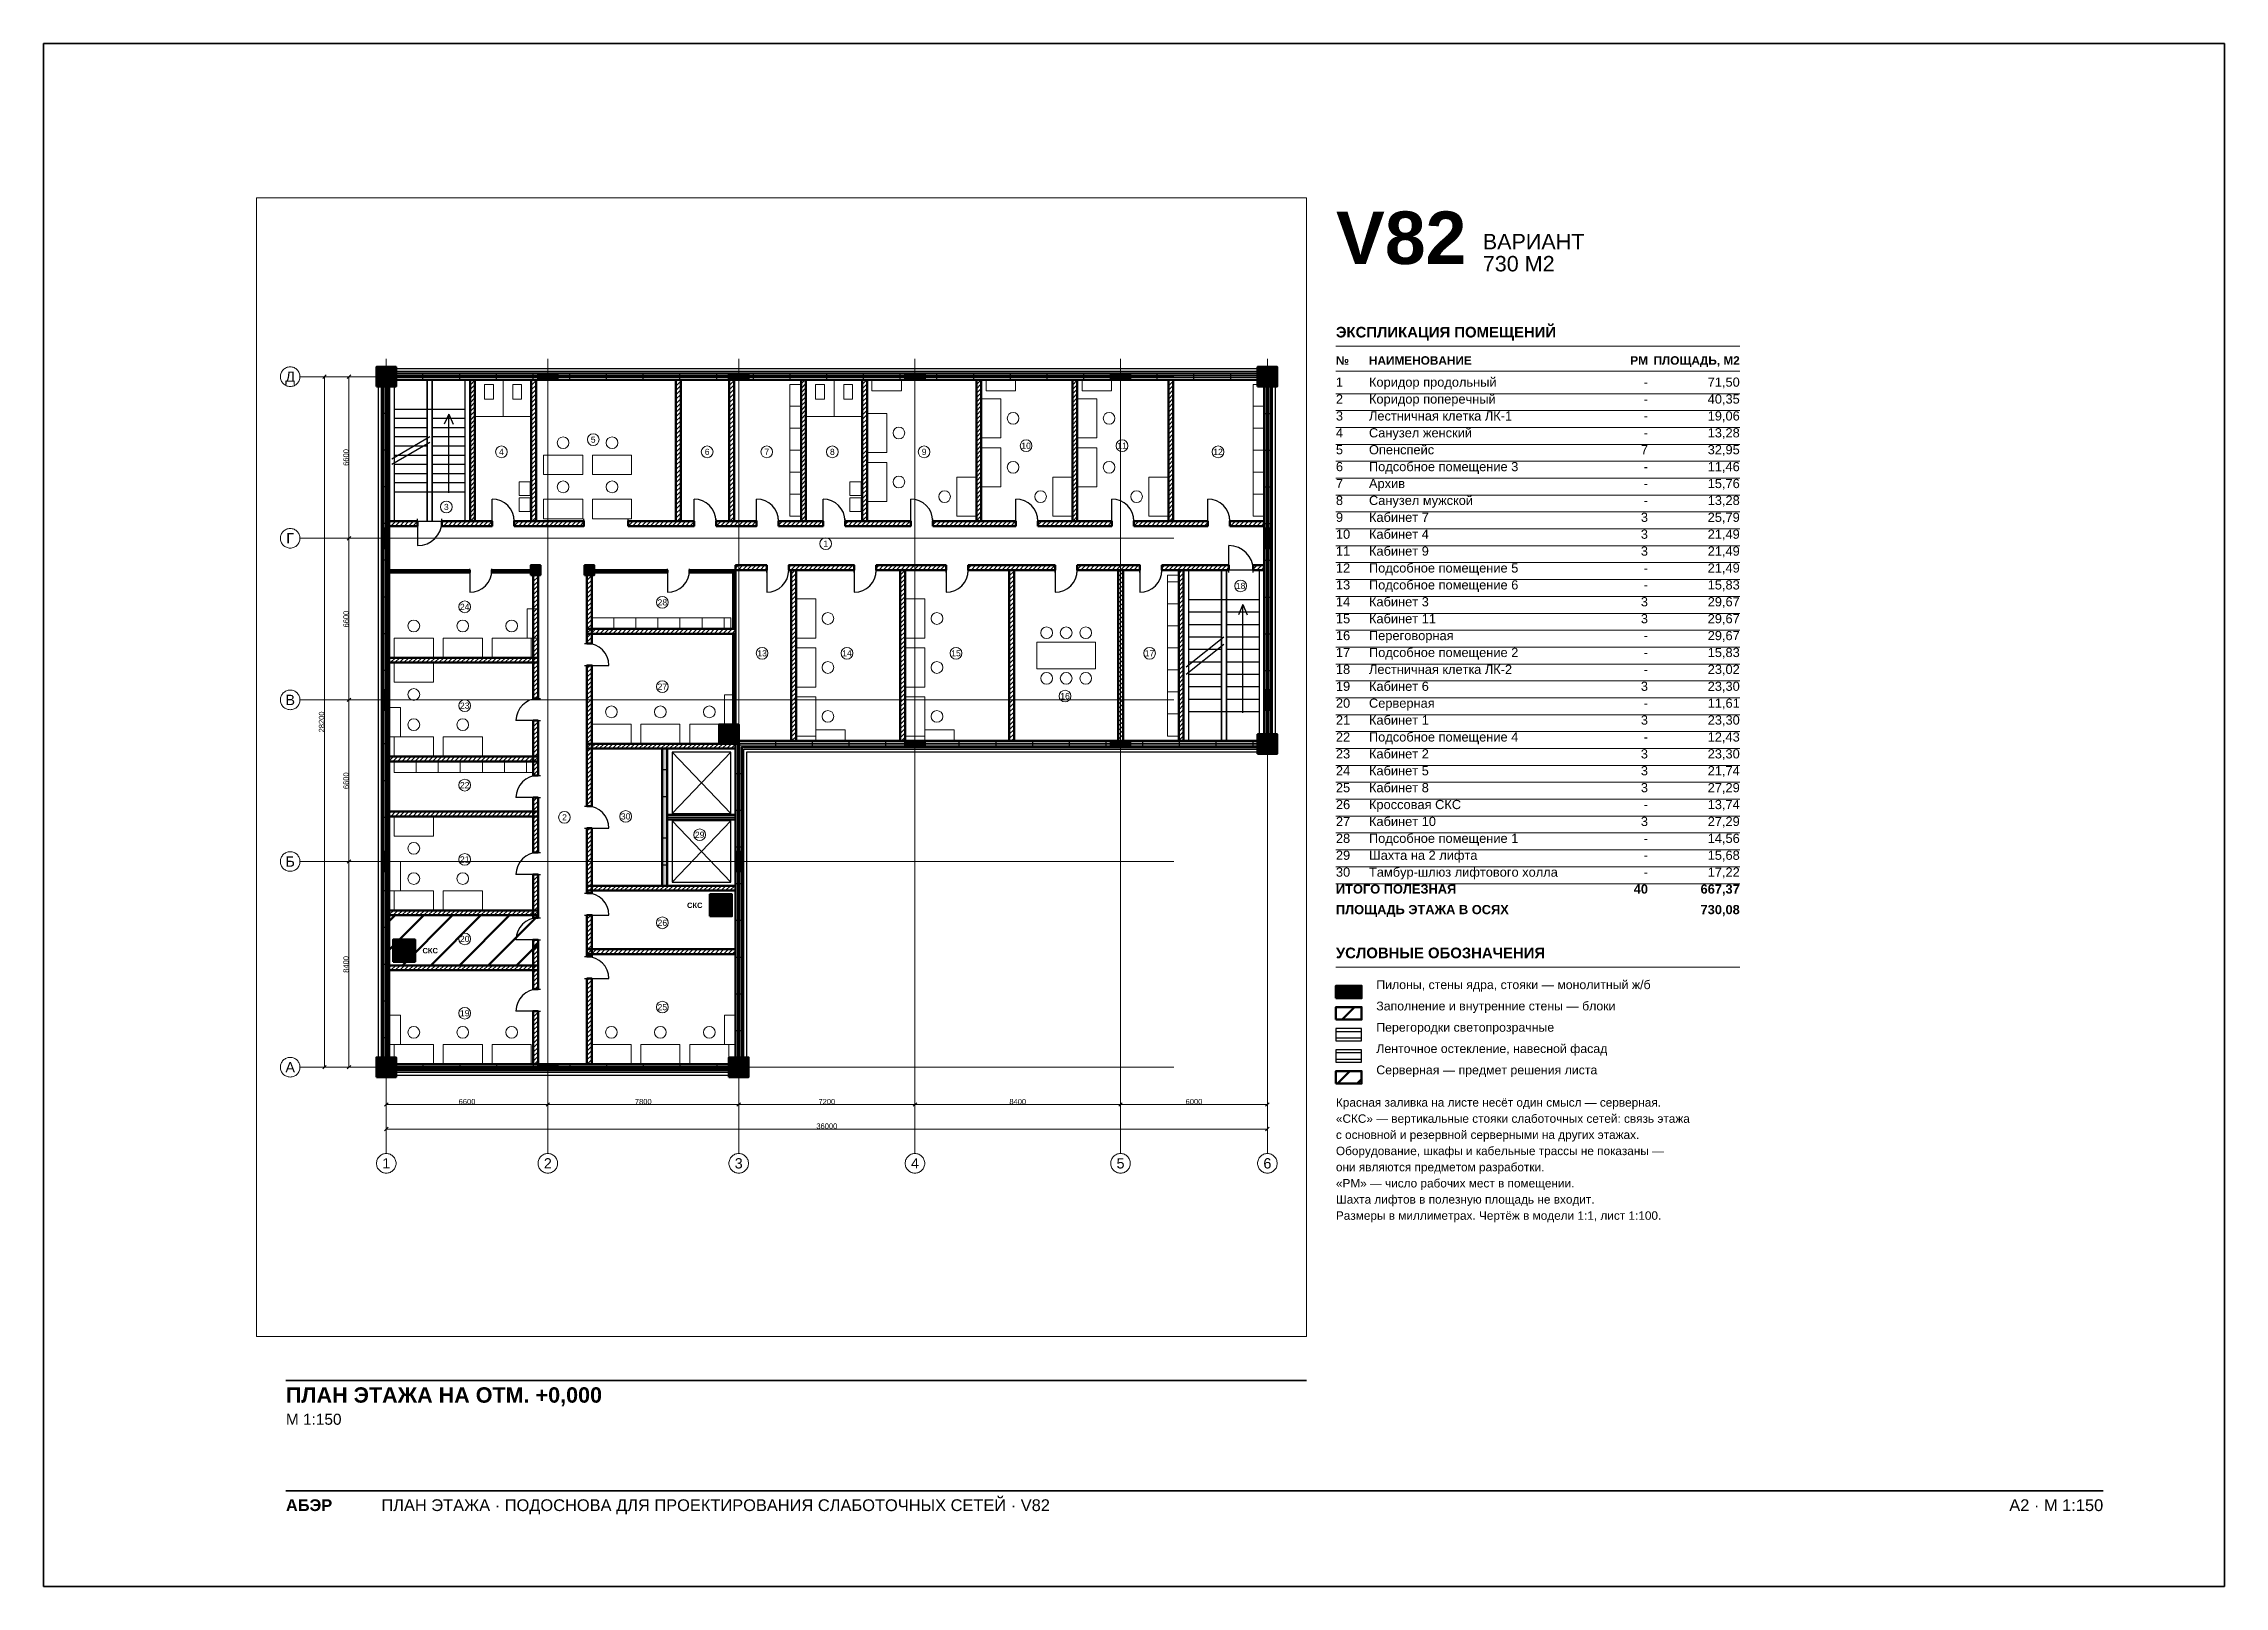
# Paper-space layout 'A2-1-100' of a CAD drawing. Header units: millimetres. Extents: x 0 to 594, y 0 to 420.
# The model-space entities are those that its viewports show. They can reach past a viewport. Long polylines and large blocks are cut down to what shows.
import ezdxf
from ezdxf.enums import TextEntityAlignment as Align

# ---------------------------------------------------------------- set-up
doc = ezdxf.new("R2010")
doc.units = ezdxf.units.MM
doc.linetypes.add('CENTER2', pattern=[2.541, 1.587, -0.318, 0.318, -0.318])
for name, color, linetype, lineweight in [('A-ANNO-LEGEND', 7, 'CONTINUOUS', 18), ('A-ANNO-NOTES', 8, 'CONTINUOUS', 13), ('A-ANNO-ROOM', 7, 'CONTINUOUS', 18), ('A-ANNO-TABLE', 7, 'CONTINUOUS', 18), ('A-DIMS', 8, 'CONTINUOUS', 13), ('A-DOOR', 3, 'CONTINUOUS', 25), ('A-ELEV', 7, 'CONTINUOUS', 25), ('A-FACADE-PANEL', 8, 'CONTINUOUS', 25), ('A-FURN', 8, 'CONTINUOUS', 18), ('A-GLAZ-RIBBON', 5, 'CONTINUOUS', 25), ('A-GRID', 8, 'CENTER2', 13), ('A-HATCH', 9, 'CONTINUOUS', 9), ('A-OUTLINE', 7, 'CONTINUOUS', 50), ('A-SANI', 8, 'CONTINUOUS', 18), ('A-STAIR', 7, 'CONTINUOUS', 25), ('A-TITLE', 7, 'CONTINUOUS', 35), ('A-VIEWPORT', 8, 'CONTINUOUS', 9), ('A-WALL-BLOCK', 9, 'CONTINUOUS', 50), ('A-WALL-GLASS', 4, 'CONTINUOUS', 25), ('A-WALL-RC', 7, 'CONTINUOUS', 50), ('E-SCS-RISER', 1, 'CONTINUOUS', 50), ('E-SERVER-ROOM', 1, 'CONTINUOUS', 50)]:
    doc.layers.add(name, color=color, linetype=linetype, lineweight=lineweight)
doc.styles.add('Arial', font='arial.ttf')
doc.styles.add('Arial-Bold', font='arialbd.ttf')
doc.styles.get("Standard").update_dxf_attribs({"font": 'arial.ttf'})

psp = doc.layouts.new('A2-1-100')

# ---------------------------------------------------------------- texts
at = {"layer": 'A-ANNO-LEGEND'}
for s, height, style, p in [('УСЛОВНЫЕ ОБОЗНАЧЕНИЯ', 2.9, 'Arial-Bold', (352, 171)), ('Пилоны, стены ядра, стояки — монолитный ж/б', 2.4, 'Arial', (363, 162.6)), ('Заполнение и внутренние стены — блоки', 2.4, 'Arial', (363, 156.8)), ('Перегородки светопрозрачные', 2.4, 'Arial', (363, 151)), ('Ленточное остекление, навесной фасад', 2.4, 'Arial', (363, 145.2)), ('Серверная — предмет решения листа', 2.4, 'Arial', (363, 139.4))]:
    psp.add_text(s, height=height, dxfattribs=dict(at, style=style)).set_placement(p)
at = {"layer": 'A-ANNO-NOTES', "style": 'Arial'}
for s, p in [('Красная заливка на листе несёт один смысл — серверная.', (352, 130.6)), ('«СКС» — вертикальные стояки слаботочных сетей: связь этажа', (352, 126.2)), ('с основной и резервной серверными на других этажах.', (352, 121.8)), ('Оборудование, шкафы и кабельные трассы не показаны —', (352, 117.4)), ('они являются предметом разработки.', (352, 113)), ('«РМ» — число рабочих мест в помещении.', (352, 108.6)), ('Шахта лифтов в полезную площадь не входит.', (352, 104.2)), ('Размеры в миллиметрах. Чертёж в модели 1:1, лист 1:100.', (352, 99.8))]:
    psp.add_text(s, height=2.3, dxfattribs=at).set_placement(p)
at = {"layer": 'A-ANNO-TABLE'}
for s, height, style, p in [('ЭКСПЛИКАЦИЯ ПОМЕЩЕНИЙ', 2.9, 'Arial-Bold', (352, 340)), ('№', 2.3, 'Arial-Bold', (352, 332.6)), ('НАИМЕНОВАНИЕ', 2.3, 'Arial-Bold', (361, 332.6)), ('1', 2.5, 'Arial', (352, 326.6)), ('Коридор продольный', 2.5, 'Arial', (361, 326.6)), ('2', 2.5, 'Arial', (352, 322)), ('Коридор поперечный', 2.5, 'Arial', (361, 322)), ('4', 2.5, 'Arial', (352, 312.8)), ('3', 2.5, 'Arial', (352, 317.4)), ('Лестничная клетка ЛК-1', 2.5, 'Arial', (361, 317.4)), ('Санузел женский', 2.5, 'Arial', (361, 312.8)), ('5', 2.5, 'Arial', (352, 308.2)), ('Опенспейс', 2.5, 'Arial', (361, 308.2)), ('6', 2.5, 'Arial', (352, 303.6)), ('Подсобное помещение 3', 2.5, 'Arial', (361, 303.6)), ('7', 2.5, 'Arial', (352, 299)), ('Архив', 2.5, 'Arial', (361, 299)), ('Санузел мужской', 2.5, 'Arial', (361, 294.4)), ('8', 2.5, 'Arial', (352, 294.4)), ('9', 2.5, 'Arial', (352, 289.8)), ('Кабинет 7', 2.5, 'Arial', (361, 289.8)), ('10', 2.5, 'Arial', (352, 285.2)), ('Кабинет 4', 2.5, 'Arial', (361, 285.2)), ('11', 2.5, 'Arial', (352, 280.6)), ('Кабинет 9', 2.5, 'Arial', (361, 280.6)), ('12', 2.5, 'Arial', (352, 276)), ('13', 2.5, 'Arial', (352, 271.4)), ('Подсобное помещение 5', 2.5, 'Arial', (361, 276)), ('Подсобное помещение 6', 2.5, 'Arial', (361, 271.4)), ('14', 2.5, 'Arial', (352, 266.8)), ('Кабинет 3', 2.5, 'Arial', (361, 266.8)), ('15', 2.5, 'Arial', (352, 262.2)), ('Кабинет 11', 2.5, 'Arial', (361, 262.2)), ('16', 2.5, 'Arial', (352, 257.6)), ('17', 2.5, 'Arial', (352, 253)), ('Переговорная', 2.5, 'Arial', (361, 257.6)), ('Подсобное помещение 2', 2.5, 'Arial', (361, 253)), ('18', 2.5, 'Arial', (352, 248.4)), ('Лестничная клетка ЛК-2', 2.5, 'Arial', (361, 248.4)), ('19', 2.5, 'Arial', (352, 243.8)), ('Кабинет 6', 2.5, 'Arial', (361, 243.8)), ('20', 2.5, 'Arial', (352, 239.2)), ('Серверная', 2.5, 'Arial', (361, 239.2)), ('21', 2.5, 'Arial', (352, 234.6)), ('22', 2.5, 'Arial', (352, 230)), ('Подсобное помещение 4', 2.5, 'Arial', (361, 230)), ('Кабинет 1', 2.5, 'Arial', (361, 234.6)), ('23', 2.5, 'Arial', (352, 225.4)), ('Кабинет 2', 2.5, 'Arial', (361, 225.4)), ('24', 2.5, 'Arial', (352, 220.8)), ('Кабинет 5', 2.5, 'Arial', (361, 220.8)), ('25', 2.5, 'Arial', (352, 216.2)), ('26', 2.5, 'Arial', (352, 211.6)), ('Кабинет 8', 2.5, 'Arial', (361, 216.2)), ('Кроссовая СКС', 2.5, 'Arial', (361, 211.6)), ('27', 2.5, 'Arial', (352, 207)), ('Кабинет 10', 2.5, 'Arial', (361, 207)), ('28', 2.5, 'Arial', (352, 202.4)), ('Подсобное помещение 1', 2.5, 'Arial', (361, 202.4)), ('29', 2.5, 'Arial', (352, 197.8)), ('Шахта на 2 лифта', 2.5, 'Arial', (361, 197.8)), ('30', 2.5, 'Arial', (352, 193.2)), ('ИТОГО ПОЛЕЗНАЯ', 2.5, 'Arial-Bold', (352, 188.6)), ('Тамбур-шлюз лифтового холла', 2.5, 'Arial', (361, 193.2)), ('ПЛОЩАДЬ ЭТАЖА В ОСЯХ', 2.5, 'Arial-Bold', (352, 183))]:
    psp.add_text(s, height=height, dxfattribs=dict(at, style=style)).set_placement(p)
for s, height, style, p in [('РМ', 2.3, 'Arial-Bold', (437, 332.6)), ('ПЛОЩАДЬ, М2', 2.3, 'Arial-Bold', (462, 332.6)), ('-', 2.5, 'Arial', (437, 326.6)), ('71,50', 2.5, 'Arial', (462, 326.6)), ('-', 2.5, 'Arial', (437, 322)), ('40,35', 2.5, 'Arial', (462, 322)), ('-', 2.5, 'Arial', (437, 317.4)), ('19,06', 2.5, 'Arial', (462, 317.4)), ('13,28', 2.5, 'Arial', (462, 312.8)), ('7', 2.5, 'Arial', (437, 308.2)), ('-', 2.5, 'Arial', (437, 312.8)), ('32,95', 2.5, 'Arial', (462, 308.2)), ('-', 2.5, 'Arial', (437, 303.6)), ('11,46', 2.5, 'Arial', (462, 303.6)), ('-', 2.5, 'Arial', (437, 299)), ('15,76', 2.5, 'Arial', (462, 299)), ('3', 2.5, 'Arial', (437, 289.8)), ('-', 2.5, 'Arial', (437, 294.4)), ('25,79', 2.5, 'Arial', (462, 289.8)), ('13,28', 2.5, 'Arial', (462, 294.4)), ('3', 2.5, 'Arial', (437, 285.2)), ('21,49', 2.5, 'Arial', (462, 285.2)), ('3', 2.5, 'Arial', (437, 280.6)), ('21,49', 2.5, 'Arial', (462, 280.6)), ('-', 2.5, 'Arial', (437, 276)), ('21,49', 2.5, 'Arial', (462, 276)), ('15,83', 2.5, 'Arial', (462, 271.4)), ('3', 2.5, 'Arial', (437, 266.8)), ('-', 2.5, 'Arial', (437, 271.4)), ('29,67', 2.5, 'Arial', (462, 266.8)), ('3', 2.5, 'Arial', (437, 262.2)), ('29,67', 2.5, 'Arial', (462, 262.2)), ('-', 2.5, 'Arial', (437, 257.6)), ('29,67', 2.5, 'Arial', (462, 257.6)), ('15,83', 2.5, 'Arial', (462, 253)), ('-', 2.5, 'Arial', (437, 253)), ('-', 2.5, 'Arial', (437, 248.4)), ('23,02', 2.5, 'Arial', (462, 248.4)), ('3', 2.5, 'Arial', (437, 243.8)), ('23,30', 2.5, 'Arial', (462, 243.8)), ('-', 2.5, 'Arial', (437, 239.2)), ('11,61', 2.5, 'Arial', (462, 239.2)), ('3', 2.5, 'Arial', (437, 234.6)), ('23,30', 2.5, 'Arial', (462, 234.6)), ('12,43', 2.5, 'Arial', (462, 230)), ('3', 2.5, 'Arial', (437, 225.4)), ('-', 2.5, 'Arial', (437, 230)), ('23,30', 2.5, 'Arial', (462, 225.4)), ('3', 2.5, 'Arial', (437, 220.8)), ('21,74', 2.5, 'Arial', (462, 220.8)), ('3', 2.5, 'Arial', (437, 216.2)), ('27,29', 2.5, 'Arial', (462, 216.2)), ('13,74', 2.5, 'Arial', (462, 211.6)), ('3', 2.5, 'Arial', (437, 207)), ('-', 2.5, 'Arial', (437, 211.6)), ('27,29', 2.5, 'Arial', (462, 207)), ('-', 2.5, 'Arial', (437, 202.4)), ('14,56', 2.5, 'Arial', (462, 202.4)), ('-', 2.5, 'Arial', (437, 197.8)), ('15,68', 2.5, 'Arial', (462, 197.8)), ('40', 2.5, 'Arial-Bold', (437, 188.6)), ('-', 2.5, 'Arial', (437, 193.2)), ('667,37', 2.5, 'Arial-Bold', (462, 188.6)), ('17,22', 2.5, 'Arial', (462, 193.2)), ('730,08', 2.5, 'Arial-Bold', (462, 183))]:
    psp.add_text(s, height=height, dxfattribs=dict(at, style=style)).set_placement(p, align=Align.RIGHT)
at = {"layer": 'A-TITLE'}
for s, height, style, p in [('V82', 14.3, 'Arial-Bold', (352, 360)), ('ВАРИАНТ', 4.2, 'Arial', (392, 364)), ('730 М2', 4.2, 'Arial', (392, 358)), ('ПЛАН ЭТАЖА НА ОТМ. +0,000', 4.2, 'Arial-Bold', (66, 50)), ('М 1:150', 3, 'Arial', (66, 44)), ('ПЛАН ЭТАЖА · ПОДОСНОВА ДЛЯ ПРОЕКТИРОВАНИЯ СЛАБОТОЧНЫХ СЕТЕЙ · V82', 3.2, 'Arial', (92, 20.5)), ('АБЭР', 3.2, 'Arial-Bold', (66, 20.5))]:
    psp.add_text(s, height=height, dxfattribs=dict(at, style=style)).set_placement(p)
at = {"layer": 'A-TITLE', "style": 'Arial'}
psp.add_text('A2 · М 1:150', height=3.2, dxfattribs=at).set_placement((561, 20.5), align=Align.RIGHT)

msp = doc.modelspace()

# ---------------------------------------------------------------- texts
at = {"layer": 'A-ANNO-ROOM'}
for s, p in [('4', (4705, 25130)), ('5', (8455, 25630)), ('6', (13111, 25130)), ('7', (15546, 25130)), ('8', (18225, 25130)), ('9', (21975, 25130)), ('10', (26141, 25380)), ('11', (30062, 25380)), ('12', (33984, 25130)), ('3', (2455, 22880)), ('1', (17955, 21380)), ('18', (34905, 19655)), ('24', (3205, 18801)), ('28', (11280, 18984)), ('13', (15355, 16905)), ('14', (18824, 16905)), ('15', (23278, 16905)), ('17', (31186, 16905)), ('27', (11280, 15542)), ('16', (27732, 15155)), ('23', (3205, 14766)), ('22', (3205, 11520)), ('2', (7280, 10205)), ('30', (9780, 10242)), ('29', (12805, 9492)), ('21', (3205, 8485)), ('20', (3205, 5240)), ('26', (11280, 5897)), ('19', (3205, 2205)), ('25', (11280, 2455))]:
    msp.add_text(s, height=250, dxfattribs=at).set_placement(p, align=Align.MIDDLE_CENTER)
at = {"layer": 'A-DIMS'}
for s, p in [('6600', (-1645, 24900)), ('6600', (-1645, 18300)), ('28200', (-2645, 14100)), ('6600', (-1645, 11700)), ('8400', (-1645, 4200))]:
    msp.add_text(s, height=220, rotation=90, dxfattribs=at).set_placement(p, align=Align.MIDDLE_CENTER)
for s, p in [('6600', (3300, -1405)), ('7800', (10500, -1405)), ('7200', (18000, -1405)), ('8400', (25800, -1405)), ('6000', (33000, -1405)), ('36000', (18000, -2405))]:
    msp.add_text(s, height=220, dxfattribs=at).set_placement(p, align=Align.MIDDLE_CENTER)
at = {"layer": 'A-GRID'}
for s, p in [('Д', (-3925, 28200)), ('Г', (-3925, 21600)), ('В', (-3925, 15000)), ('Б', (-3925, 8400)), ('А', (-3925, 0)), ('1', (0, -3925)), ('2', (6600, -3925)), ('3', (14400, -3925)), ('4', (21600, -3925)), ('5', (30000, -3925)), ('6', (36000, -3925))]:
    msp.add_text(s, height=420, dxfattribs=at).set_placement(p, align=Align.MIDDLE_CENTER)
at = {"layer": 'E-SCS-RISER', "style": 'Arial-Bold'}
for p in [(12605, 6612), (1795, 4760)]:
    msp.add_text('СКС', height=220, dxfattribs=at).set_placement(p, align=Align.MIDDLE_CENTER)

# ---------------------------------------------------------------- hatches: boundary and pattern name
at = {"layer": 'A-HATCH'}
h = msp.add_hatch(dxfattribs=at)
h.set_pattern_fill('ANSI31', scale=40)
h.paths.add_polyline_path([(3425, 22300), (3625, 22300), (3625, 28075), (3625, 28075), (3425, 28075), (3425, 28075)])
h = msp.add_hatch(dxfattribs=at)
h.set_pattern_fill('ANSI31', scale=40)
h.paths.add_polyline_path([(5925, 22300), (6125, 22300), (6125, 28075), (6125, 28075), (5925, 28075), (5925, 28075)])
h = msp.add_hatch(dxfattribs=at)
h.set_pattern_fill('ANSI31', scale=40)
h.paths.add_polyline_path([(11831, 22300), (12031, 22300), (12031, 28075), (12031, 28075), (11831, 28075), (11831, 28075)])
h = msp.add_hatch(dxfattribs=at)
h.set_pattern_fill('ANSI31', scale=40)
h.paths.add_polyline_path([(14016, 22300), (14216, 22300), (14216, 28075), (14216, 28075), (14016, 28075), (14016, 28075)])
h = msp.add_hatch(dxfattribs=at)
h.set_pattern_fill('ANSI31', scale=40)
h.paths.add_polyline_path([(16945, 22300), (17145, 22300), (17145, 28075), (17145, 28075), (16945, 28075), (16945, 28075)])
h = msp.add_hatch(dxfattribs=at)
h.set_pattern_fill('ANSI31', scale=40)
h.paths.add_polyline_path([(19445, 22300), (19645, 22300), (19645, 28075), (19645, 28075), (19445, 28075), (19445, 28075)])
h = msp.add_hatch(dxfattribs=at)
h.set_pattern_fill('ANSI31', scale=40)
h.paths.add_polyline_path([(24111, 22300), (24311, 22300), (24311, 28075), (24311, 28075), (24111, 28075), (24111, 28075)])
h = msp.add_hatch(dxfattribs=at)
h.set_pattern_fill('ANSI31', scale=40)
h.paths.add_polyline_path([(28032, 22300), (28232, 22300), (28232, 28075), (28232, 28075), (28032, 28075), (28032, 28075)])
h = msp.add_hatch(dxfattribs=at)
h.set_pattern_fill('ANSI31', scale=40)
h.paths.add_polyline_path([(31954, 22300), (32154, 22300), (32154, 28075), (32154, 28075), (31954, 28075), (31954, 28075)])
h = msp.add_hatch(dxfattribs=at)
h.set_pattern_fill('ANSI31', scale=40)
h.paths.add_polyline_path([(125, 22100), (125, 22100), (1275, 22100), (1275, 22300), (125, 22300), (125, 22300)])
h = msp.add_hatch(dxfattribs=at)
h.set_pattern_fill('ANSI31', scale=40)
h.paths.add_polyline_path([(2275, 22100), (4325, 22100), (4325, 22300), (2275, 22300)])
h = msp.add_hatch(dxfattribs=at)
h.set_pattern_fill('ANSI31', scale=40)
h.paths.add_polyline_path([(5225, 22100), (8078, 22100), (8078, 22300), (5225, 22300)])
h = msp.add_hatch(dxfattribs=at)
h.set_pattern_fill('ANSI31', scale=40)
h.paths.add_polyline_path([(9878, 22100), (12573.5, 22100), (12573.5, 22300), (9878, 22300)])
h = msp.add_hatch(dxfattribs=at)
h.set_pattern_fill('ANSI31', scale=40)
h.paths.add_polyline_path([(13473.5, 22100), (15130.5, 22100), (15130.5, 22300), (13473.5, 22300)])
h = msp.add_hatch(dxfattribs=at)
h.set_pattern_fill('ANSI31', scale=40)
h.paths.add_polyline_path([(16030.5, 22100), (17845, 22100), (17845, 22300), (16030.5, 22300)])
h = msp.add_hatch(dxfattribs=at)
h.set_pattern_fill('ANSI31', scale=40)
h.paths.add_polyline_path([(18745, 22100), (21428, 22100), (21428, 22300), (18745, 22300)])
h = msp.add_hatch(dxfattribs=at)
h.set_pattern_fill('ANSI31', scale=40)
h.paths.add_polyline_path([(22328, 22100), (25721.5, 22100), (25721.5, 22300), (22328, 22300)])
h = msp.add_hatch(dxfattribs=at)
h.set_pattern_fill('ANSI31', scale=40)
h.paths.add_polyline_path([(26621.5, 22100), (29643, 22100), (29643, 22300), (26621.5, 22300)])
h = msp.add_hatch(dxfattribs=at)
h.set_pattern_fill('ANSI31', scale=40)
h.paths.add_polyline_path([(30543, 22100), (33564.5, 22100), (33564.5, 22300), (30543, 22300)])
h = msp.add_hatch(dxfattribs=at)
h.set_pattern_fill('ANSI31', scale=40)
h.paths.add_polyline_path([(34464.5, 22100), (35875, 22100), (35875, 22100), (35875, 22300), (35875, 22300), (34464.5, 22300)])
h = msp.add_hatch(dxfattribs=at)
h.set_pattern_fill('ANSI31', scale=40)
h.paths.add_polyline_path([(14275, 20300), (15544, 20300), (15544, 20500), (14275, 20500)])
h = msp.add_hatch(dxfattribs=at)
h.set_pattern_fill('ANSI31', scale=40)
h.paths.add_polyline_path([(16444, 20300), (19121, 20300), (19121, 20500), (16444, 20500)])
h = msp.add_hatch(dxfattribs=at)
h.set_pattern_fill('ANSI31', scale=40)
h.paths.add_polyline_path([(20021, 20300), (22875, 20300), (22875, 20500), (20021, 20500)])
h = msp.add_hatch(dxfattribs=at)
h.set_pattern_fill('ANSI31', scale=40)
h.paths.add_polyline_path([(23775, 20300), (27329, 20300), (27329, 20500), (23775, 20500)])
h = msp.add_hatch(dxfattribs=at)
h.set_pattern_fill('ANSI31', scale=40)
h.paths.add_polyline_path([(28229, 20300), (30790.5, 20300), (30790.5, 20500), (28229, 20500)])
h = msp.add_hatch(dxfattribs=at)
h.set_pattern_fill('ANSI31', scale=40)
h.paths.add_polyline_path([(31690.5, 20300), (34425, 20300), (34425, 20500), (31690.5, 20500)])
h = msp.add_hatch(dxfattribs=at)
h.set_pattern_fill('ANSI31', scale=40)
h.paths.add_polyline_path([(35425, 20300), (35875, 20300), (35875, 20300), (35875, 20500), (35875, 20500), (35425, 20500)])
h = msp.add_hatch(dxfattribs=at)
h.set_pattern_fill('ANSI31', scale=40)
h.paths.add_polyline_path([(125, 20200), (125, 20200), (3412.5, 20200), (3412.5, 20300), (125, 20300), (125, 20300)])
h = msp.add_hatch(dxfattribs=at)
h.set_pattern_fill('ANSI31', scale=40)
h.paths.add_polyline_path([(4312.5, 20200), (6000, 20200), (6000, 20300), (4312.5, 20300)])
h = msp.add_hatch(dxfattribs=at)
h.set_pattern_fill('ANSI31', scale=40)
h.paths.add_polyline_path([(6000, 15053.5), (6200, 15053.5), (6200, 20300), (6000, 20300)])
h = msp.add_hatch(dxfattribs=at)
h.set_pattern_fill('ANSI31', scale=40)
h.paths.add_polyline_path([(8200, 17308), (8400, 17308), (8400, 20300), (8200, 20300)])
h = msp.add_hatch(dxfattribs=at)
h.set_pattern_fill('ANSI31', scale=40)
h.paths.add_polyline_path([(8400, 20200), (11487.5, 20200), (11487.5, 20300), (8400, 20300)])
h = msp.add_hatch(dxfattribs=at)
h.set_pattern_fill('ANSI31', scale=40)
h.paths.add_polyline_path([(12387.5, 20200), (14275, 20200), (14275, 20300), (12387.5, 20300)])
h = msp.add_hatch(dxfattribs=at)
h.set_pattern_fill('ANSI31', scale=40)
h.paths.add_polyline_path([(14175, 17904), (14275, 17904), (14275, 20200), (14175, 20200)])
h = msp.add_hatch(dxfattribs=at)
h.set_pattern_fill('ANSI31', scale=40)
h.paths.add_polyline_path([(16544, 13325), (16744, 13325), (16744, 13325), (16744, 20300), (16544, 20300), (16544, 13325)])
h = msp.add_hatch(dxfattribs=at)
h.set_pattern_fill('ANSI31', scale=40)
h.paths.add_polyline_path([(20998, 13325), (21198, 13325), (21198, 13325), (21198, 20300), (20998, 20300), (20998, 13325)])
h = msp.add_hatch(dxfattribs=at)
h.set_pattern_fill('ANSI31', scale=40)
h.paths.add_polyline_path([(25452, 13325), (25652, 13325), (25652, 13325), (25652, 20300), (25452, 20300), (25452, 13325)])
h = msp.add_hatch(dxfattribs=at)
h.set_pattern_fill('ANSI31', scale=40)
h.paths.add_polyline_path([(29906, 13325), (30106, 13325), (30106, 13325), (30106, 20300), (29906, 20300), (29906, 13325)])
h = msp.add_hatch(dxfattribs=at)
h.set_pattern_fill('ANSI31', scale=40)
h.paths.add_polyline_path([(32375, 13325), (32575, 13325), (32575, 13325), (32575, 20300), (32375, 20300), (32375, 13325)])
h = msp.add_hatch(dxfattribs=at)
h.set_pattern_fill('ANSI31', scale=40)
h.paths.add_polyline_path([(8200, 17704), (14275, 17704), (14275, 17904), (8200, 17904)])
h = msp.add_hatch(dxfattribs=at)
h.set_pattern_fill('ANSI31', scale=40)
h.paths.add_polyline_path([(14175, 13325), (14275, 13325), (14275, 13325), (14275, 17704), (14175, 17704), (14175, 13325)])
h = msp.add_hatch(dxfattribs=at)
h.set_pattern_fill('ANSI31', scale=40)
h.paths.add_polyline_path([(125, 16521), (125, 16521), (6200, 16521), (6200, 16721), (125, 16721), (125, 16721)])
h = msp.add_hatch(dxfattribs=at)
h.set_pattern_fill('ANSI31', scale=40)
h.paths.add_polyline_path([(8200, 10662), (8400, 10662), (8400, 16408), (8200, 16408)])
h = msp.add_hatch(dxfattribs=at)
h.set_pattern_fill('ANSI31', scale=40)
h.paths.add_polyline_path([(6000, 11913), (6200, 11913), (6200, 14153.5), (6000, 14153.5)])
h = msp.add_hatch(dxfattribs=at)
h.set_pattern_fill('ANSI31', scale=40)
h.paths.add_polyline_path([(125, 12486), (125, 12486), (6200, 12486), (6200, 12686), (125, 12686), (125, 12686)])
h = msp.add_hatch(dxfattribs=at)
h.set_pattern_fill('ANSI31', scale=40)
h.paths.add_polyline_path([(8200, 13012), (14275, 13012), (14275, 13012), (14275, 13212), (14275, 13212), (8200, 13212)])
h = msp.add_hatch(dxfattribs=at)
h.set_pattern_fill('ANSI31', scale=40)
h.paths.add_polyline_path([(6000, 8772.5), (6200, 8772.5), (6200, 11013), (6000, 11013)])
h = msp.add_hatch(dxfattribs=at)
h.set_pattern_fill('ANSI31', scale=40)
h.paths.add_polyline_path([(125, 10240), (125, 10240), (6200, 10240), (6200, 10440), (125, 10440), (125, 10440)])
h = msp.add_hatch(dxfattribs=at)
h.set_pattern_fill('ANSI31', scale=40)
h.paths.add_polyline_path([(8200, 7112), (8400, 7112), (8400, 9762), (8200, 9762)])
h = msp.add_hatch(dxfattribs=at)
h.set_pattern_fill('ANSI31', scale=40)
h.paths.add_polyline_path([(6000, 6105), (6200, 6105), (6200, 7872.5), (6000, 7872.5)])
h = msp.add_hatch(dxfattribs=at)
h.set_pattern_fill('ANSI31', scale=40)
h.paths.add_polyline_path([(8200, 7212), (14275, 7212), (14275, 7212), (14275, 7412), (14275, 7412), (8200, 7412)])
h = msp.add_hatch(dxfattribs=at)
h.set_pattern_fill('ANSI31', scale=40)
h.paths.add_polyline_path([(125, 6205), (125, 6205), (6200, 6205), (6200, 6405), (125, 6405), (125, 6405)])
h = msp.add_hatch(dxfattribs=at)
h.set_pattern_fill('ANSI31', scale=40)
h.paths.add_polyline_path([(8200, 4517), (8400, 4517), (8400, 6212), (8200, 6212)])
h = msp.add_hatch(dxfattribs=at)
h.set_pattern_fill('ANSI31', scale=40)
h.paths.add_polyline_path([(6000, 3192.5), (6200, 3192.5), (6200, 5205), (6000, 5205)])
h = msp.add_hatch(dxfattribs=at)
h.set_pattern_fill('ANSI31', scale=40)
h.paths.add_polyline_path([(8200, 4617), (14275, 4617), (14275, 4617), (14275, 4817), (14275, 4817), (8200, 4817)])
h = msp.add_hatch(dxfattribs=at)
h.set_pattern_fill('ANSI31', scale=40)
h.paths.add_polyline_path([(125, 3960), (125, 3960), (6200, 3960), (6200, 4160), (125, 4160), (125, 4160)])
h = msp.add_hatch(dxfattribs=at)
h.set_pattern_fill('ANSI31', scale=40)
h.paths.add_polyline_path([(8200, 125), (8400, 125), (8400, 125), (8400, 3617), (8200, 3617), (8200, 125)])
h = msp.add_hatch(dxfattribs=at)
h.set_pattern_fill('ANSI31', scale=40)
h.paths.add_polyline_path([(6000, 125), (6200, 125), (6200, 125), (6200, 2292.5), (6000, 2292.5), (6000, 125)])
at = {"layer": 'A-WALL-RC'}
h = msp.add_hatch(color=7, dxfattribs=at)
h.dxf.hatch_style = 1
h.paths.add_polyline_path([(-400, 27800), (400, 27800), (400, 28600), (-400, 28600)])
h = msp.add_hatch(color=7, dxfattribs=at)
h.dxf.hatch_style = 1
h.paths.add_polyline_path([(35600, 27800), (36400, 27800), (36400, 28600), (35600, 28600)])
h = msp.add_hatch(color=7, dxfattribs=at)
h.dxf.hatch_style = 1
h.paths.add_polyline_path([(6200, 28075), (7000, 28075), (7000, 28325), (6200, 28325)])
h = msp.add_hatch(color=7, dxfattribs=at)
h.dxf.hatch_style = 1
h.paths.add_polyline_path([(14000, 28075), (14800, 28075), (14800, 28325), (14000, 28325)])
h = msp.add_hatch(color=7, dxfattribs=at)
h.dxf.hatch_style = 1
h.paths.add_polyline_path([(21200, 28075), (22000, 28075), (22000, 28325), (21200, 28325)])
h = msp.add_hatch(color=7, dxfattribs=at)
h.dxf.hatch_style = 1
h.paths.add_polyline_path([(29600, 28075), (30400, 28075), (30400, 28325), (29600, 28325)])
h = msp.add_hatch(color=7, dxfattribs=at)
h.dxf.hatch_style = 1
h.paths.add_polyline_path([(-125, 21200), (125, 21200), (125, 22000), (-125, 22000)])
h = msp.add_hatch(color=7, dxfattribs=at)
h.dxf.hatch_style = 1
h.paths.add_polyline_path([(35875, 21200), (36125, 21200), (36125, 22000), (35875, 22000)])
h = msp.add_hatch(color=7, dxfattribs=at)
h.dxf.hatch_style = 1
h.paths.add_polyline_path([(5900, 20100), (6300, 20100), (6300, 20500), (5900, 20500)])
h = msp.add_hatch(color=7, dxfattribs=at)
h.dxf.hatch_style = 1
h.paths.add_polyline_path([(8100, 20100), (8500, 20100), (8500, 20500), (8100, 20500)])
h = msp.add_hatch(color=7, dxfattribs=at)
h.dxf.hatch_style = 1
h.paths.add_polyline_path([(-125, 14600), (125, 14600), (125, 15400), (-125, 15400)])
h = msp.add_hatch(color=7, dxfattribs=at)
h.dxf.hatch_style = 1
h.paths.add_polyline_path([(35875, 14600), (36125, 14600), (36125, 15400), (35875, 15400)])
h = msp.add_hatch(color=7, dxfattribs=at)
h.dxf.hatch_style = 1
h.paths.add_polyline_path([(13600, 13200), (14400, 13200), (14400, 14000), (13600, 14000)])
h = msp.add_hatch(color=7, dxfattribs=at)
h.dxf.hatch_style = 1
h.paths.add_polyline_path([(35600, 12800), (36400, 12800), (36400, 13600), (35600, 13600)])
h = msp.add_hatch(color=7, dxfattribs=at)
h.dxf.hatch_style = 1
h.paths.add_polyline_path([(11275, 7412), (11475, 7412), (11475, 13012), (11275, 13012)])
h = msp.add_hatch(color=7, dxfattribs=at)
h.dxf.hatch_style = 1
h.paths.add_polyline_path([(21200, 13075), (22000, 13075), (22000, 13325), (21200, 13325)])
h = msp.add_hatch(color=7, dxfattribs=at)
h.dxf.hatch_style = 1
h.paths.add_polyline_path([(29600, 13075), (30400, 13075), (30400, 13325), (29600, 13325)])
h = msp.add_hatch(color=7, dxfattribs=at)
h.dxf.hatch_style = 1
h.paths.add_polyline_path([(11475, 10112), (14275, 10112), (14275, 10112), (14275, 10312), (14275, 10312), (11475, 10312)])
h = msp.add_hatch(color=7, dxfattribs=at)
h.dxf.hatch_style = 1
h.paths.add_polyline_path([(-125, 8000), (125, 8000), (125, 8800), (-125, 8800)])
h = msp.add_hatch(color=7, dxfattribs=at)
h.dxf.hatch_style = 1
h.paths.add_polyline_path([(14275, 8000), (14525, 8000), (14525, 8800), (14275, 8800)])
h = msp.add_hatch(color=7, dxfattribs=at)
h.dxf.hatch_style = 1
h.paths.add_polyline_path([(-400, -400), (400, -400), (400, 400), (-400, 400)])
h = msp.add_hatch(color=7, dxfattribs=at)
h.dxf.hatch_style = 1
h.paths.add_polyline_path([(6200, -125), (7000, -125), (7000, 125), (6200, 125)])
h = msp.add_hatch(color=7, dxfattribs=at)
h.dxf.hatch_style = 1
h.paths.add_polyline_path([(14000, -400), (14800, -400), (14800, 400), (14000, 400)])
at = {"layer": 'E-SCS-RISER'}
h = msp.add_hatch(color=7, dxfattribs=at)
h.dxf.hatch_style = 1
h.paths.add_polyline_path([(13225, 6162), (14125, 6162), (14125, 7062), (13225, 7062)])
h = msp.add_hatch(color=7, dxfattribs=at)
h.dxf.hatch_style = 1
h.paths.add_polyline_path([(275, 4310), (1175, 4310), (1175, 5210), (275, 5210)])
at = {"layer": 'E-SERVER-ROOM'}
h = msp.add_hatch(dxfattribs=at)
h.set_pattern_fill('ANSI31', scale=260)
h.paths.add_polyline_path([(125, 4160), (6200, 4160), (6200, 6205), (125, 6205)])

# ---------------------------------------------------------------- linework, layer by layer
at = {"layer": 'A-ANNO-ROOM'}
for centre in [(8455, 25630), (4705, 25130), (13111, 25130), (15546, 25130), (18225, 25130), (21975, 25130), (26141, 25380), (30062, 25380), (33984, 25130), (2455, 22880), (17955, 21380), (34905, 19655), (3205, 18801), (11280, 18984), (15355, 16905), (18824, 16905), (23278, 16905), (31186, 16905), (11280, 15542), (27732, 15155), (3205, 14766), (3205, 11520), (7280, 10205), (9780, 10242), (12805, 9492), (3205, 8485), (3205, 5240), (11280, 5897), (11280, 2455), (3205, 2205)]:
    msp.add_circle(centre, 240, dxfattribs=at)
at = {"layer": 'A-DIMS'}
for p, q in [((-2595.71, 28129.29), (-2454.29, 28270.71)), ((-2525, 0), (-2525, 28200)), ((-1595.71, 28129.29), (-1454.29, 28270.71)), ((-1525, 21600), (-1525, 28200)), ((-1595.71, 21529.29), (-1454.29, 21670.71)), ((-1595.71, 21529.29), (-1454.29, 21670.71)), ((-1525, 15000), (-1525, 21600)), ((-1595.71, 14929.29), (-1454.29, 15070.71)), ((-1595.71, 14929.29), (-1454.29, 15070.71)), ((-1525, 8400), (-1525, 15000)), ((-1595.71, 8329.29), (-1454.29, 8470.71)), ((-1595.71, 8329.29), (-1454.29, 8470.71)), ((-1525, 0), (-1525, 8400)), ((-2595.71, -70.71), (-2454.29, 70.71)), ((-1595.71, -70.71), (-1454.29, 70.71)), ((-70.71, -1595.71), (70.71, -1454.29)), ((0, -1525), (6600, -1525)), ((6529.29, -1595.71), (6670.71, -1454.29)), ((6529.29, -1595.71), (6670.71, -1454.29)), ((6600, -1525), (14400, -1525)), ((14329.29, -1595.71), (14470.71, -1454.29)), ((14329.29, -1595.71), (14470.71, -1454.29)), ((14400, -1525), (21600, -1525)), ((21529.29, -1595.71), (21670.71, -1454.29)), ((21529.29, -1595.71), (21670.71, -1454.29)), ((21600, -1525), (30000, -1525)), ((29929.29, -1595.71), (30070.71, -1454.29)), ((29929.29, -1595.71), (30070.71, -1454.29)), ((30000, -1525), (36000, -1525)), ((35929.29, -1595.71), (36070.71, -1454.29)), ((-70.71, -2595.71), (70.71, -2454.29)), ((0, -2525), (36000, -2525)), ((35929.29, -2595.71), (36070.71, -2454.29))]:
    msp.add_line(p, q, dxfattribs=at)
at = {"layer": 'A-DOOR'}
for p, q in [((4325, 22300), (4325, 23200)), ((12573.5, 22300), (12573.5, 23200)), ((15130.5, 22300), (15130.5, 23200)), ((17845, 22300), (17845, 23200)), ((21428, 22300), (21428, 23200)), ((25721.5, 22300), (25721.5, 23200)), ((29643, 22300), (29643, 23200)), ((33564.5, 22300), (33564.5, 23200)), ((1275, 22200), (1275, 22400)), ((1275, 22300), (1275, 21300)), ((2275, 22200), (2275, 22400)), ((4325, 22200), (4325, 22400)), ((5225, 22200), (5225, 22400)), ((8078, 22200), (8078, 22400)), ((9878, 22200), (9878, 22400)), ((12573.5, 22200), (12573.5, 22400)), ((13473.5, 22200), (13473.5, 22400)), ((15130.5, 22200), (15130.5, 22400)), ((16030.5, 22200), (16030.5, 22400)), ((17845, 22200), (17845, 22400)), ((18745, 22200), (18745, 22400)), ((21428, 22200), (21428, 22400)), ((22328, 22200), (22328, 22400)), ((25721.5, 22200), (25721.5, 22400)), ((26621.5, 22200), (26621.5, 22400)), ((29643, 22200), (29643, 22400)), ((30543, 22200), (30543, 22400)), ((33564.5, 22200), (33564.5, 22400)), ((34464.5, 22200), (34464.5, 22400)), ((34425, 20300), (34425, 21300)), ((3412.5, 20250), (3412.5, 20350)), ((3412.5, 20300), (3412.5, 19400)), ((4312.5, 20250), (4312.5, 20350)), ((11487.5, 20250), (11487.5, 20350)), ((11487.5, 20300), (11487.5, 19400)), ((12387.5, 20250), (12387.5, 20350)), ((15544, 20200), (15544, 20400)), ((15544, 20300), (15544, 19400)), ((16444, 20200), (16444, 20400)), ((19121, 20200), (19121, 20400)), ((19121, 20300), (19121, 19400)), ((20021, 20200), (20021, 20400)), ((22875, 20200), (22875, 20400)), ((22875, 20300), (22875, 19400)), ((23775, 20200), (23775, 20400)), ((27329, 20200), (27329, 20400)), ((27329, 20300), (27329, 19400)), ((28229, 20200), (28229, 20400)), ((30790.5, 20200), (30790.5, 20400)), ((30790.5, 20300), (30790.5, 19400)), ((31690.5, 20200), (31690.5, 20400)), ((34425, 20200), (34425, 20400)), ((35425, 20200), (35425, 20400)), ((8100, 17308), (8300, 17308)), ((8100, 16408), (8300, 16408)), ((8200, 16408), (9100, 16408)), ((6100, 15053.5), (6300, 15053.5)), ((6200, 14153.5), (5300, 14153.5)), ((6100, 14153.5), (6300, 14153.5)), ((6100, 11913), (6300, 11913)), ((11275, 12162), (11475, 12162)), ((6200, 11013), (5300, 11013)), ((6100, 11013), (6300, 11013)), ((11275, 11062), (11475, 11062)), ((8100, 10662), (8300, 10662)), ((8100, 9762), (8300, 9762)), ((8200, 9762), (9100, 9762)), ((11275, 9362), (11475, 9362)), ((6100, 8772.5), (6300, 8772.5)), ((11275, 8262), (11475, 8262)), ((6200, 7872.5), (5300, 7872.5)), ((6100, 7872.5), (6300, 7872.5)), ((8100, 7112), (8300, 7112)), ((6100, 6105), (6300, 6105)), ((8100, 6212), (8300, 6212)), ((8200, 6212), (9100, 6212)), ((6200, 5205), (5300, 5205)), ((6100, 5205), (6300, 5205)), ((8100, 4517), (8300, 4517)), ((8100, 3617), (8300, 3617)), ((8200, 3617), (9100, 3617)), ((6100, 3192.5), (6300, 3192.5)), ((6200, 2292.5), (5300, 2292.5)), ((6100, 2292.5), (6300, 2292.5))]:
    msp.add_line(p, q, dxfattribs=at)
for centre, radius, start, end in [((4325, 22300), 900, 0, 90), ((12573.5, 22300), 900, 0, 90), ((15130.5, 22300), 900, 0, 90), ((17845, 22300), 900, 0, 90), ((21428, 22300), 900, 0, 90), ((25721.5, 22300), 900, 0, 90), ((29643, 22300), 900, 0, 90), ((33564.5, 22300), 900, 0, 90), ((1275, 22300), 1000, -90, 0), ((34425, 20300), 1000, 0, 90), ((3412.5, 20300), 900, -90, 0), ((11487.5, 20300), 900, -90, 0), ((15544, 20300), 900, -90, 0), ((19121, 20300), 900, -90, 0), ((22875, 20300), 900, -90, 0), ((27329, 20300), 900, -90, 0), ((30790.5, 20300), 900, -90, 0), ((8200, 16408), 900, 0, 90), ((6200, 14153.5), 900, 90, 180), ((6200, 11013), 900, 90, 180), ((8200, 9762), 900, 0, 90), ((6200, 7872.5), 900, 90, 180), ((8200, 6212), 900, 0, 90), ((6200, 5205), 900, 90, 180), ((8200, 3617), 900, 0, 90), ((6200, 2292.5), 900, 90, 180)]:
    msp.add_arc(centre, radius, start, end, dxfattribs=at)
at = {"layer": 'A-ELEV'}
for p, q in [((11675, 10362), (14075, 12862)), ((11675, 12862), (14075, 10362)), ((11475, 10212), (14275, 10212)), ((11675, 7562), (14075, 10062)), ((11675, 10062), (14075, 7562))]:
    msp.add_line(p, q, dxfattribs=at)
for points in [[(11675, 10362), (14075, 10362), (14075, 12862), (11675, 12862)], [(11675, 7562), (14075, 7562), (14075, 10062), (11675, 10062)]]:
    msp.add_lwpolyline(points, close=True, dxfattribs=at)
at = {"layer": 'A-FACADE-PANEL'}
for points in [[(-325, -325), (14725, -325), (14725, 12875), (36325, 12875), (36325, 28525), (-325, 28525)], [(-205, -205), (14605, -205), (14605, 12995), (36205, 12995), (36205, 28405), (-205, 28405)]]:
    msp.add_lwpolyline(points, close=True, dxfattribs=at)
at = {"layer": 'A-FURN'}
for p, q in [((16495, 27000), (16945, 27000)), ((35425, 27000), (35875, 27000)), ((16495, 26100), (16945, 26100)), ((35425, 26100), (35875, 26100)), ((16495, 25200), (16945, 25200)), ((35425, 25200), (35875, 25200)), ((16495, 24300), (16945, 24300)), ((35425, 24300), (35875, 24300)), ((16495, 23400), (16945, 23400)), ((35425, 23400), (35875, 23400)), ((31925, 19825), (32375, 19825)), ((31925, 18925), (32375, 18925)), ((9300, 17904), (9300, 18354)), ((10200, 17904), (10200, 18354)), ((11100, 17904), (11100, 18354)), ((12000, 17904), (12000, 18354)), ((12900, 17904), (12900, 18354)), ((13800, 17904), (13800, 18354)), ((31925, 18025), (32375, 18025)), ((31925, 17125), (32375, 17125)), ((31925, 16225), (32375, 16225)), ((31925, 15325), (32375, 15325)), ((31925, 14425), (32375, 14425)), ((1225, 12036), (1225, 12486)), ((2125, 12036), (2125, 12486)), ((3025, 12036), (3025, 12486)), ((3925, 12036), (3925, 12486)), ((4825, 12036), (4825, 12486)), ((5725, 12036), (5725, 12486))]:
    msp.add_line(p, q, dxfattribs=at)
for points in [[(16495, 22500), (16945, 22500), (16945, 27875), (16495, 27875)], [(19845, 27625), (21045, 27625), (21045, 28075), (19845, 28075)], [(24511, 27625), (25711, 27625), (25711, 28075), (24511, 28075)], [(28432, 27625), (29632, 27625), (29632, 28075), (28432, 28075)], [(35425, 22500), (35875, 22500), (35875, 27875), (35425, 27875)], [(24311, 25700), (25111, 25700), (25111, 27300), (24311, 27300)], [(28232, 25700), (29032, 25700), (29032, 27300), (28232, 27300)], [(19645, 25100), (20445, 25100), (20445, 26700), (19645, 26700)], [(6425, 24200), (8025, 24200), (8025, 25000), (6425, 25000)], [(8425, 24200), (10025, 24200), (10025, 25000), (8425, 25000)], [(24311, 23700), (25111, 23700), (25111, 25300), (24311, 25300)], [(28232, 23700), (29032, 23700), (29032, 25300), (28232, 25300)], [(19645, 23100), (20445, 23100), (20445, 24700), (19645, 24700)], [(23311, 22500), (24111, 22500), (24111, 24100), (23311, 24100)], [(27232, 22500), (28032, 22500), (28032, 24100), (27232, 24100)], [(31154, 22500), (31954, 22500), (31954, 24100), (31154, 24100)], [(6425, 22400), (8025, 22400), (8025, 23200), (6425, 23200)], [(8425, 22400), (10025, 22400), (10025, 23200), (8425, 23200)], [(31925, 13525), (32375, 13525), (32375, 20100), (31925, 20100)], [(5750, 17521), (6200, 17521), (6200, 18721), (5750, 18721)], [(16744, 17525), (17544, 17525), (17544, 19125), (16744, 19125)], [(21198, 17525), (21998, 17525), (21998, 19125), (21198, 19125)], [(8400, 17904), (14075, 17904), (14075, 18354), (8400, 18354)], [(325, 16721), (1925, 16721), (1925, 17521), (325, 17521)], [(2325, 16721), (3925, 16721), (3925, 17521), (2325, 17521)], [(4325, 16721), (5925, 16721), (5925, 17521), (4325, 17521)], [(16744, 15525), (17544, 15525), (17544, 17125), (16744, 17125)], [(21198, 15525), (21998, 15525), (21998, 17125), (21198, 17125)], [(26579, 16262.5), (28979, 16262.5), (28979, 17362.5), (26579, 17362.5)], [(325, 15721), (1925, 15721), (1925, 16521), (325, 16521)], [(13825, 14012), (14275, 14012), (14275, 15212), (13825, 15212)], [(125, 13486), (575, 13486), (575, 14686), (125, 14686)], [(16744, 13525), (17544, 13525), (17544, 15125), (16744, 15125)], [(21198, 13525), (21998, 13525), (21998, 15125), (21198, 15125)], [(325, 12686), (1925, 12686), (1925, 13486), (325, 13486)], [(2325, 12686), (3925, 12686), (3925, 13486), (2325, 13486)], [(8400, 13212), (10000, 13212), (10000, 14012), (8400, 14012)], [(10400, 13212), (12000, 13212), (12000, 14012), (10400, 14012)], [(12400, 13212), (14000, 13212), (14000, 14012), (12400, 14012)], [(17544, 13325), (18744, 13325), (18744, 13775), (17544, 13775)], [(21998, 13325), (23198, 13325), (23198, 13775), (21998, 13775)], [(325, 12036), (6000, 12036), (6000, 12486), (325, 12486)], [(325, 9440), (1925, 9440), (1925, 10240), (325, 10240)], [(125, 7205), (575, 7205), (575, 8405), (125, 8405)], [(325, 6405), (1925, 6405), (1925, 7205), (325, 7205)], [(2325, 6405), (3925, 6405), (3925, 7205), (2325, 7205)], [(125, 925), (575, 925), (575, 2125), (125, 2125)], [(13825, 925), (14275, 925), (14275, 2125), (13825, 2125)], [(325, 125), (1925, 125), (1925, 925), (325, 925)], [(2325, 125), (3925, 125), (3925, 925), (2325, 925)], [(4325, 125), (5925, 125), (5925, 925), (4325, 925)], [(8400, 125), (10000, 125), (10000, 925), (8400, 925)], [(10400, 125), (12000, 125), (12000, 925), (10400, 925)], [(12400, 125), (14000, 125), (14000, 925), (12400, 925)]]:
    msp.add_lwpolyline(points, close=True, dxfattribs=at)
for centre in [(25611, 26500), (29532, 26500), (20945, 25900), (7225, 25500), (9225, 25500), (20945, 23900), (25611, 24500), (29532, 24500), (7225, 23700), (9225, 23700), (22811, 23300), (26732, 23300), (30654, 23300), (1125, 18021), (3125, 18021), (5125, 18021), (18044, 18325), (22498, 18325), (26979, 17742.5), (27779, 17742.5), (28579, 17742.5), (18044, 16325), (22498, 16325), (26979, 15882.5), (27779, 15882.5), (28579, 15882.5), (1125, 15221), (9200, 14512), (11200, 14512), (13200, 14512), (18044, 14325), (22498, 14325), (1125, 13986), (3125, 13986), (1125, 8940), (1125, 7705), (3125, 7705), (1125, 1425), (3125, 1425), (5125, 1425), (9200, 1425), (11200, 1425), (13200, 1425)]:
    msp.add_circle(centre, 240, dxfattribs=at)
at = {"layer": 'A-GLAZ-RIBBON'}
for p, q in [((125, 28200), (-125, 28200)), ((-40, 28200), (-40, 0)), ((0, 28075), (0, 28325)), ((36000, 28240), (0, 28240)), ((36000, 28160), (0, 28160)), ((40, 28200), (40, 0)), ((1500, 28075), (1500, 28325)), ((3000, 28075), (3000, 28325)), ((4500, 28075), (4500, 28325)), ((6000, 28075), (6000, 28325)), ((7500, 28075), (7500, 28325)), ((9000, 28075), (9000, 28325)), ((10500, 28075), (10500, 28325)), ((12000, 28075), (12000, 28325)), ((13500, 28075), (13500, 28325)), ((15000, 28075), (15000, 28325)), ((16500, 28075), (16500, 28325)), ((18000, 28075), (18000, 28325)), ((19500, 28075), (19500, 28325)), ((21000, 28075), (21000, 28325)), ((22500, 28075), (22500, 28325)), ((24000, 28075), (24000, 28325)), ((25500, 28075), (25500, 28325)), ((27000, 28075), (27000, 28325)), ((28500, 28075), (28500, 28325)), ((30000, 28075), (30000, 28325)), ((31500, 28075), (31500, 28325)), ((33000, 28075), (33000, 28325)), ((34500, 28075), (34500, 28325)), ((35875, 28200), (36125, 28200)), ((35960, 13200), (35960, 28200)), ((36000, 28075), (36000, 28325)), ((36040, 13200), (36040, 28200)), ((125, 26700), (-125, 26700)), ((35875, 26700), (36125, 26700)), ((125, 25200), (-125, 25200)), ((35875, 25200), (36125, 25200)), ((125, 23700), (-125, 23700)), ((35875, 23700), (36125, 23700)), ((125, 22200), (-125, 22200)), ((35875, 22200), (36125, 22200)), ((125, 20700), (-125, 20700)), ((35875, 20700), (36125, 20700)), ((125, 19200), (-125, 19200)), ((35875, 19200), (36125, 19200)), ((125, 17700), (-125, 17700)), ((35875, 17700), (36125, 17700)), ((125, 16200), (-125, 16200)), ((35875, 16200), (36125, 16200)), ((125, 14700), (-125, 14700)), ((35875, 14700), (36125, 14700)), ((125, 13200), (-125, 13200)), ((14360, 0), (14360, 13200)), ((14400, 13325), (14400, 13075)), ((14400, 13240), (36000, 13240)), ((14400, 13160), (36000, 13160)), ((14440, 0), (14440, 13200)), ((15900, 13325), (15900, 13075)), ((17400, 13325), (17400, 13075)), ((18900, 13325), (18900, 13075)), ((20400, 13325), (20400, 13075)), ((21900, 13325), (21900, 13075)), ((23400, 13325), (23400, 13075)), ((24900, 13325), (24900, 13075)), ((26400, 13325), (26400, 13075)), ((27900, 13325), (27900, 13075)), ((29400, 13325), (29400, 13075)), ((30900, 13325), (30900, 13075)), ((32400, 13325), (32400, 13075)), ((33900, 13325), (33900, 13075)), ((35400, 13325), (35400, 13075)), ((35875, 13200), (36125, 13200)), ((125, 11700), (-125, 11700)), ((14275, 12000), (14525, 12000)), ((125, 10200), (-125, 10200)), ((14275, 10500), (14525, 10500)), ((14275, 9000), (14525, 9000)), ((125, 8700), (-125, 8700)), ((125, 7200), (-125, 7200)), ((14275, 7500), (14525, 7500)), ((125, 5700), (-125, 5700)), ((14275, 6000), (14525, 6000)), ((14275, 4500), (14525, 4500)), ((125, 4200), (-125, 4200)), ((125, 2700), (-125, 2700)), ((14275, 3000), (14525, 3000)), ((125, 1200), (-125, 1200)), ((14275, 1500), (14525, 1500)), ((0, 125), (0, -125)), ((0, 40), (14400, 40)), ((1500, 125), (1500, -125)), ((3000, 125), (3000, -125)), ((4500, 125), (4500, -125)), ((6000, 125), (6000, -125)), ((7500, 125), (7500, -125)), ((9000, 125), (9000, -125)), ((10500, 125), (10500, -125)), ((12000, 125), (12000, -125)), ((13500, 125), (13500, -125)), ((14275, 0), (14525, 0)), ((0, -40), (14400, -40))]:
    msp.add_line(p, q, dxfattribs=at)
at = {"layer": 'A-GRID'}
for p, q in [((0, -3525), (0, 28925)), ((6600, -3525), (6600, 28925)), ((14400, -3525), (14400, 28925)), ((21600, -3525), (21600, 28925)), ((30000, -3525), (30000, 28925)), ((36000, -3525), (36000, 28925)), ((-3525, 28200), (36725, 28200)), ((-3525, 21600), (36725, 21600)), ((-3525, 15000), (36725, 15000)), ((-3525, 8400), (36725, 8400)), ((-3525, 0), (36725, 0))]:
    msp.add_line(p, q, dxfattribs=at)
for centre in [(-3925, 28200), (-3925, 21600), (-3925, 15000), (-3925, 8400), (-3925, 0), (0, -3925), (6600, -3925), (14400, -3925), (21600, -3925), (30000, -3925), (36000, -3925)]:
    msp.add_circle(centre, 400, dxfattribs=at)
at = {"layer": 'A-OUTLINE'}
for points in [[(-125, -125), (14525, -125), (14525, 13075), (36125, 13075), (36125, 28325), (-125, 28325)], [(125, 125), (14275, 125), (14275, 13325), (35875, 13325), (35875, 28075), (125, 28075)]]:
    msp.add_lwpolyline(points, close=True, dxfattribs=at)
at = {"layer": 'A-SANI'}
for points in [[(3625, 26575), (4775, 26575), (4775, 28075), (3625, 28075)], [(4020, 27275), (4380, 27275), (4380, 27875), (4020, 27875)], [(4775, 26575), (5925, 26575), (5925, 28075), (4775, 28075)], [(5170, 27275), (5530, 27275), (5530, 27875), (5170, 27875)], [(17145, 26575), (18295, 26575), (18295, 28075), (17145, 28075)], [(17540, 27275), (17900, 27275), (17900, 27875), (17540, 27875)], [(18295, 26575), (19445, 26575), (19445, 28075), (18295, 28075)], [(18690, 27275), (19050, 27275), (19050, 27875), (18690, 27875)], [(5425, 23350), (5885, 23350), (5885, 23900), (5425, 23900)], [(5425, 22700), (5885, 22700), (5885, 23250), (5425, 23250)], [(18945, 23350), (19405, 23350), (19405, 23900), (18945, 23900)], [(18945, 22700), (19405, 22700), (19405, 23250), (18945, 23250)]]:
    msp.add_lwpolyline(points, close=True, dxfattribs=at)
at = {"layer": 'A-STAIR'}
for p, q in [((325, 26875), (1675, 26875)), ((325, 26875), (3225, 26875)), ((1875, 26875), (3225, 26875)), ((325, 26500), (1675, 26500)), ((325, 26125), (1675, 26125)), ((1875, 26500), (3225, 26500)), ((1875, 26125), (3225, 26125)), ((2550, 26675), (2370, 26255)), ((2550, 23450), (2550, 26675)), ((2550, 26675), (2730, 26255)), ((225, 24850), (1775, 25750)), ((225, 24625), (1775, 25525)), ((325, 25750), (1675, 25750)), ((325, 25375), (1675, 25375)), ((325, 25000), (1675, 25000)), ((1875, 25750), (3225, 25750)), ((1875, 25375), (3225, 25375)), ((1875, 25000), (3225, 25000)), ((325, 24625), (1675, 24625)), ((325, 24250), (1675, 24250)), ((1875, 24625), (3225, 24625)), ((1875, 24250), (3225, 24250)), ((325, 23875), (1675, 23875)), ((325, 23500), (3225, 23500)), ((1875, 23875), (3225, 23875)), ((32775, 19100), (34125, 19100)), ((32775, 19100), (35675, 19100)), ((34325, 19100), (35675, 19100)), ((35000, 18900), (34820, 18480)), ((35000, 14475), (35000, 18900)), ((35000, 18900), (35180, 18480)), ((32775, 18591.67), (34125, 18591.67)), ((32775, 18083.33), (34125, 18083.33)), ((34325, 18591.67), (35675, 18591.67)), ((34325, 18083.33), (35675, 18083.33)), ((32675, 16355), (34225, 17575)), ((32675, 16050), (34225, 17270)), ((32775, 17575), (34125, 17575)), ((32775, 17066.67), (34125, 17066.67)), ((34325, 17575), (35675, 17575)), ((34325, 17066.67), (35675, 17066.67)), ((32775, 16558.33), (34125, 16558.33)), ((32775, 16050), (34125, 16050)), ((34325, 16558.33), (35675, 16558.33)), ((34325, 16050), (35675, 16050)), ((32775, 15541.67), (34125, 15541.67)), ((34325, 15541.67), (35675, 15541.67)), ((32775, 15033.33), (34125, 15033.33)), ((32775, 14525), (35675, 14525)), ((34325, 15033.33), (35675, 15033.33))]:
    msp.add_line(p, q, dxfattribs=at)
for points in [[(325, 22300), (1675, 22300), (1675, 28075), (325, 28075)], [(1675, 22300), (1875, 22300), (1875, 28075), (1675, 28075)], [(1875, 22300), (3225, 22300), (3225, 28075), (1875, 28075)], [(32775, 13325), (34125, 13325), (34125, 20300), (32775, 20300)], [(34125, 13325), (34325, 13325), (34325, 20300), (34125, 20300)], [(34325, 13325), (35675, 13325), (35675, 20300), (34325, 20300)]]:
    msp.add_lwpolyline(points, close=True, dxfattribs=at)
at = {"layer": 'A-WALL-BLOCK'}
for points in [[(3425, 22300), (3625, 22300), (3625, 28075), (3625, 28075), (3425, 28075), (3425, 28075)], [(5925, 22300), (6125, 22300), (6125, 28075), (6125, 28075), (5925, 28075), (5925, 28075)], [(11831, 22300), (12031, 22300), (12031, 28075), (12031, 28075), (11831, 28075), (11831, 28075)], [(14016, 22300), (14216, 22300), (14216, 28075), (14216, 28075), (14016, 28075), (14016, 28075)], [(16945, 22300), (17145, 22300), (17145, 28075), (17145, 28075), (16945, 28075), (16945, 28075)], [(19445, 22300), (19645, 22300), (19645, 28075), (19645, 28075), (19445, 28075), (19445, 28075)], [(24111, 22300), (24311, 22300), (24311, 28075), (24311, 28075), (24111, 28075), (24111, 28075)], [(28032, 22300), (28232, 22300), (28232, 28075), (28232, 28075), (28032, 28075), (28032, 28075)], [(31954, 22300), (32154, 22300), (32154, 28075), (32154, 28075), (31954, 28075), (31954, 28075)], [(125, 22100), (125, 22100), (1275, 22100), (1275, 22300), (125, 22300), (125, 22300)], [(2275, 22100), (4325, 22100), (4325, 22300), (2275, 22300)], [(5225, 22100), (8078, 22100), (8078, 22300), (5225, 22300)], [(9878, 22100), (12573.5, 22100), (12573.5, 22300), (9878, 22300)], [(13473.5, 22100), (15130.5, 22100), (15130.5, 22300), (13473.5, 22300)], [(16030.5, 22100), (17845, 22100), (17845, 22300), (16030.5, 22300)], [(18745, 22100), (21428, 22100), (21428, 22300), (18745, 22300)], [(22328, 22100), (25721.5, 22100), (25721.5, 22300), (22328, 22300)], [(26621.5, 22100), (29643, 22100), (29643, 22300), (26621.5, 22300)], [(30543, 22100), (33564.5, 22100), (33564.5, 22300), (30543, 22300)], [(34464.5, 22100), (35875, 22100), (35875, 22100), (35875, 22300), (35875, 22300), (34464.5, 22300)], [(14275, 20300), (15544, 20300), (15544, 20500), (14275, 20500)], [(16444, 20300), (19121, 20300), (19121, 20500), (16444, 20500)], [(20021, 20300), (22875, 20300), (22875, 20500), (20021, 20500)], [(23775, 20300), (27329, 20300), (27329, 20500), (23775, 20500)], [(28229, 20300), (30790.5, 20300), (30790.5, 20500), (28229, 20500)], [(31690.5, 20300), (34425, 20300), (34425, 20500), (31690.5, 20500)], [(35425, 20300), (35875, 20300), (35875, 20300), (35875, 20500), (35875, 20500), (35425, 20500)], [(125, 20200), (125, 20200), (3412.5, 20200), (3412.5, 20300), (125, 20300), (125, 20300)], [(4312.5, 20200), (6000, 20200), (6000, 20300), (4312.5, 20300)], [(6000, 15053.5), (6200, 15053.5), (6200, 20300), (6000, 20300)], [(8200, 17308), (8400, 17308), (8400, 20300), (8200, 20300)], [(8400, 20200), (11487.5, 20200), (11487.5, 20300), (8400, 20300)], [(12387.5, 20200), (14275, 20200), (14275, 20300), (12387.5, 20300)], [(14175, 17904), (14275, 17904), (14275, 20200), (14175, 20200)], [(16544, 13325), (16744, 13325), (16744, 13325), (16744, 20300), (16544, 20300), (16544, 13325)], [(20998, 13325), (21198, 13325), (21198, 13325), (21198, 20300), (20998, 20300), (20998, 13325)], [(25452, 13325), (25652, 13325), (25652, 13325), (25652, 20300), (25452, 20300), (25452, 13325)], [(29906, 13325), (30106, 13325), (30106, 13325), (30106, 20300), (29906, 20300), (29906, 13325)], [(32375, 13325), (32575, 13325), (32575, 13325), (32575, 20300), (32375, 20300), (32375, 13325)], [(8200, 17704), (14275, 17704), (14275, 17904), (8200, 17904)], [(14175, 13325), (14275, 13325), (14275, 13325), (14275, 17704), (14175, 17704), (14175, 13325)], [(125, 16521), (125, 16521), (6200, 16521), (6200, 16721), (125, 16721), (125, 16721)], [(8200, 10662), (8400, 10662), (8400, 16408), (8200, 16408)], [(6000, 11913), (6200, 11913), (6200, 14153.5), (6000, 14153.5)], [(125, 12486), (125, 12486), (6200, 12486), (6200, 12686), (125, 12686), (125, 12686)], [(8200, 13012), (14275, 13012), (14275, 13012), (14275, 13212), (14275, 13212), (8200, 13212)], [(6000, 8772.5), (6200, 8772.5), (6200, 11013), (6000, 11013)], [(125, 10240), (125, 10240), (6200, 10240), (6200, 10440), (125, 10440), (125, 10440)], [(8200, 7112), (8400, 7112), (8400, 9762), (8200, 9762)], [(6000, 6105), (6200, 6105), (6200, 7872.5), (6000, 7872.5)], [(8200, 7212), (14275, 7212), (14275, 7212), (14275, 7412), (14275, 7412), (8200, 7412)], [(125, 6205), (125, 6205), (6200, 6205), (6200, 6405), (125, 6405), (125, 6405)], [(8200, 4517), (8400, 4517), (8400, 6212), (8200, 6212)], [(6000, 3192.5), (6200, 3192.5), (6200, 5205), (6000, 5205)], [(8200, 4617), (14275, 4617), (14275, 4617), (14275, 4817), (14275, 4817), (8200, 4817)], [(125, 3960), (125, 3960), (6200, 3960), (6200, 4160), (125, 4160), (125, 4160)], [(8200, 125), (8400, 125), (8400, 125), (8400, 3617), (8200, 3617), (8200, 125)], [(6000, 125), (6200, 125), (6200, 125), (6200, 2292.5), (6000, 2292.5), (6000, 125)]]:
    msp.add_lwpolyline(points, close=True, dxfattribs=at)
at = {"layer": 'A-WALL-RC'}
for points in [[(-400, 27800), (400, 27800), (400, 28600), (-400, 28600)], [(35600, 27800), (36400, 27800), (36400, 28600), (35600, 28600)], [(6200, 28075), (7000, 28075), (7000, 28325), (6200, 28325)], [(14000, 28075), (14800, 28075), (14800, 28325), (14000, 28325)], [(21200, 28075), (22000, 28075), (22000, 28325), (21200, 28325)], [(29600, 28075), (30400, 28075), (30400, 28325), (29600, 28325)], [(-125, 21200), (125, 21200), (125, 22000), (-125, 22000)], [(35875, 21200), (36125, 21200), (36125, 22000), (35875, 22000)], [(5900, 20100), (6300, 20100), (6300, 20500), (5900, 20500)], [(8100, 20100), (8500, 20100), (8500, 20500), (8100, 20500)], [(-125, 14600), (125, 14600), (125, 15400), (-125, 15400)], [(35875, 14600), (36125, 14600), (36125, 15400), (35875, 15400)], [(13600, 13200), (14400, 13200), (14400, 14000), (13600, 14000)], [(35600, 12800), (36400, 12800), (36400, 13600), (35600, 13600)], [(11275, 7412), (11475, 7412), (11475, 13012), (11275, 13012)], [(21200, 13075), (22000, 13075), (22000, 13325), (21200, 13325)], [(29600, 13075), (30400, 13075), (30400, 13325), (29600, 13325)], [(11475, 10112), (14275, 10112), (14275, 10112), (14275, 10312), (14275, 10312), (11475, 10312)], [(-125, 8000), (125, 8000), (125, 8800), (-125, 8800)], [(14275, 8000), (14525, 8000), (14525, 8800), (14275, 8800)], [(-400, -400), (400, -400), (400, 400), (-400, 400)], [(6200, -125), (7000, -125), (7000, 125), (6200, 125)], [(14000, -400), (14800, -400), (14800, 400), (14000, 400)]]:
    msp.add_lwpolyline(points, close=True, dxfattribs=at)
at = {"layer": 'E-SCS-RISER'}
for points in [[(13225, 6162), (14125, 6162), (14125, 7062), (13225, 7062)], [(275, 4310), (1175, 4310), (1175, 5210), (275, 5210)]]:
    msp.add_lwpolyline(points, close=True, dxfattribs=at)

msp.set_redraw_order([(e.dxf.handle, doc.entitydb.next_handle()) for e in msp.query("TEXT MTEXT ATTDEF DIMENSION ARC_DIMENSION")])  # texts and dimensions are drawn at this point

# ---------------------------------------------------------------- hatches: boundary and pattern name
at = {"layer": 'A-WALL-BLOCK'}
h = psp.add_hatch(dxfattribs=at)
h.set_pattern_fill('ANSI31', scale=1.2)
h.paths.add_polyline_path([(352, 154.3), (359, 154.3), (359, 157.7), (352, 157.7)])
at = {"layer": 'A-WALL-RC'}
h = psp.add_hatch(color=7, dxfattribs=at)
h.dxf.hatch_style = 1
h.paths.add_polyline_path([(352, 160.1), (359, 160.1), (359, 163.5), (352, 163.5)])
at = {"layer": 'E-SERVER-ROOM'}
h = psp.add_hatch(dxfattribs=at)
h.set_pattern_fill('ANSI31', scale=1.2)
h.paths.add_polyline_path([(352, 136.9), (359, 136.9), (359, 140.3), (352, 140.3)])

# ---------------------------------------------------------------- linework, layer by layer
at = {"layer": 'A-ANNO-LEGEND'}
psp.add_line((352, 168.6), (462, 168.6), dxfattribs=at)
at = {"layer": 'A-ANNO-NOTES'}
for p, q in [((352, 324.7), (462, 324.7)), ((352, 320.1), (462, 320.1)), ((352, 315.5), (462, 315.5)), ((352, 310.9), (462, 310.9)), ((352, 306.3), (462, 306.3)), ((352, 301.7), (462, 301.7)), ((352, 297.1), (462, 297.1)), ((352, 292.5), (462, 292.5)), ((352, 287.9), (462, 287.9)), ((352, 283.3), (462, 283.3)), ((352, 278.7), (462, 278.7)), ((352, 274.1), (462, 274.1)), ((352, 269.5), (462, 269.5)), ((352, 264.9), (462, 264.9)), ((352, 260.3), (462, 260.3)), ((352, 255.7), (462, 255.7)), ((352, 251.1), (462, 251.1)), ((352, 246.5), (462, 246.5)), ((352, 241.9), (462, 241.9)), ((352, 237.3), (462, 237.3)), ((352, 232.7), (462, 232.7)), ((352, 228.1), (462, 228.1)), ((352, 223.5), (462, 223.5)), ((352, 218.9), (462, 218.9)), ((352, 214.3), (462, 214.3)), ((352, 209.7), (462, 209.7)), ((352, 205.1), (462, 205.1)), ((352, 200.5), (462, 200.5)), ((352, 195.9), (462, 195.9)), ((352, 191.3), (462, 191.3))]:
    psp.add_line(p, q, dxfattribs=at)
at = {"layer": 'A-ANNO-TABLE'}
for p, q in [((352, 337.6), (462, 337.6)), ((352, 330.8), (462, 330.8)), ((352, 191.3), (462, 191.3))]:
    psp.add_line(p, q, dxfattribs=at)
at = {"layer": 'A-GLAZ-RIBBON'}
for p, q in [((352, 145.3), (359, 145.3)), ((352, 143.5), (359, 143.5))]:
    psp.add_line(p, q, dxfattribs=at)
psp.add_lwpolyline([(352, 142.7), (359, 142.7), (359, 146.1), (352, 146.1)], close=True, dxfattribs=at)
at = {"layer": 'A-TITLE'}
for p, q in [((66, 56), (344, 56)), ((66, 26), (561, 26))]:
    psp.add_line(p, q, dxfattribs=at)
psp.add_lwpolyline([(0, 0), (594, 0), (594, 420), (0, 420)], close=True, dxfattribs=at)
at = {"layer": 'A-WALL-BLOCK'}
psp.add_lwpolyline([(352, 154.3), (359, 154.3), (359, 157.7), (352, 157.7)], close=True, dxfattribs=at)
at = {"layer": 'A-WALL-GLASS'}
for p, q in [((352, 151.1), (359, 151.1)), ((352, 149.3), (359, 149.3))]:
    psp.add_line(p, q, dxfattribs=at)
psp.add_lwpolyline([(352, 148.5), (359, 148.5), (359, 151.9), (352, 151.9)], close=True, dxfattribs=at)
at = {"layer": 'A-WALL-RC'}
psp.add_lwpolyline([(352, 160.1), (359, 160.1), (359, 163.5), (352, 163.5)], close=True, dxfattribs=at)
at = {"layer": 'E-SERVER-ROOM'}
psp.add_lwpolyline([(352, 136.9), (359, 136.9), (359, 140.3), (352, 140.3)], close=True, dxfattribs=at)

psp.set_redraw_order([(e.dxf.handle, doc.entitydb.next_handle()) for e in psp.query("TEXT MTEXT ATTDEF DIMENSION ARC_DIMENSION")])  # texts and dimensions are drawn at this point

# ---------------------------------------------------------------- viewports
at = {"layer": 'A-VIEWPORT'}
psp.add_viewport(center=(201, 223), size=(286, 310), view_center_point=(16150, 12250), view_height=46500, dxfattribs=at)

doc.saveas('drawing.dxf')
